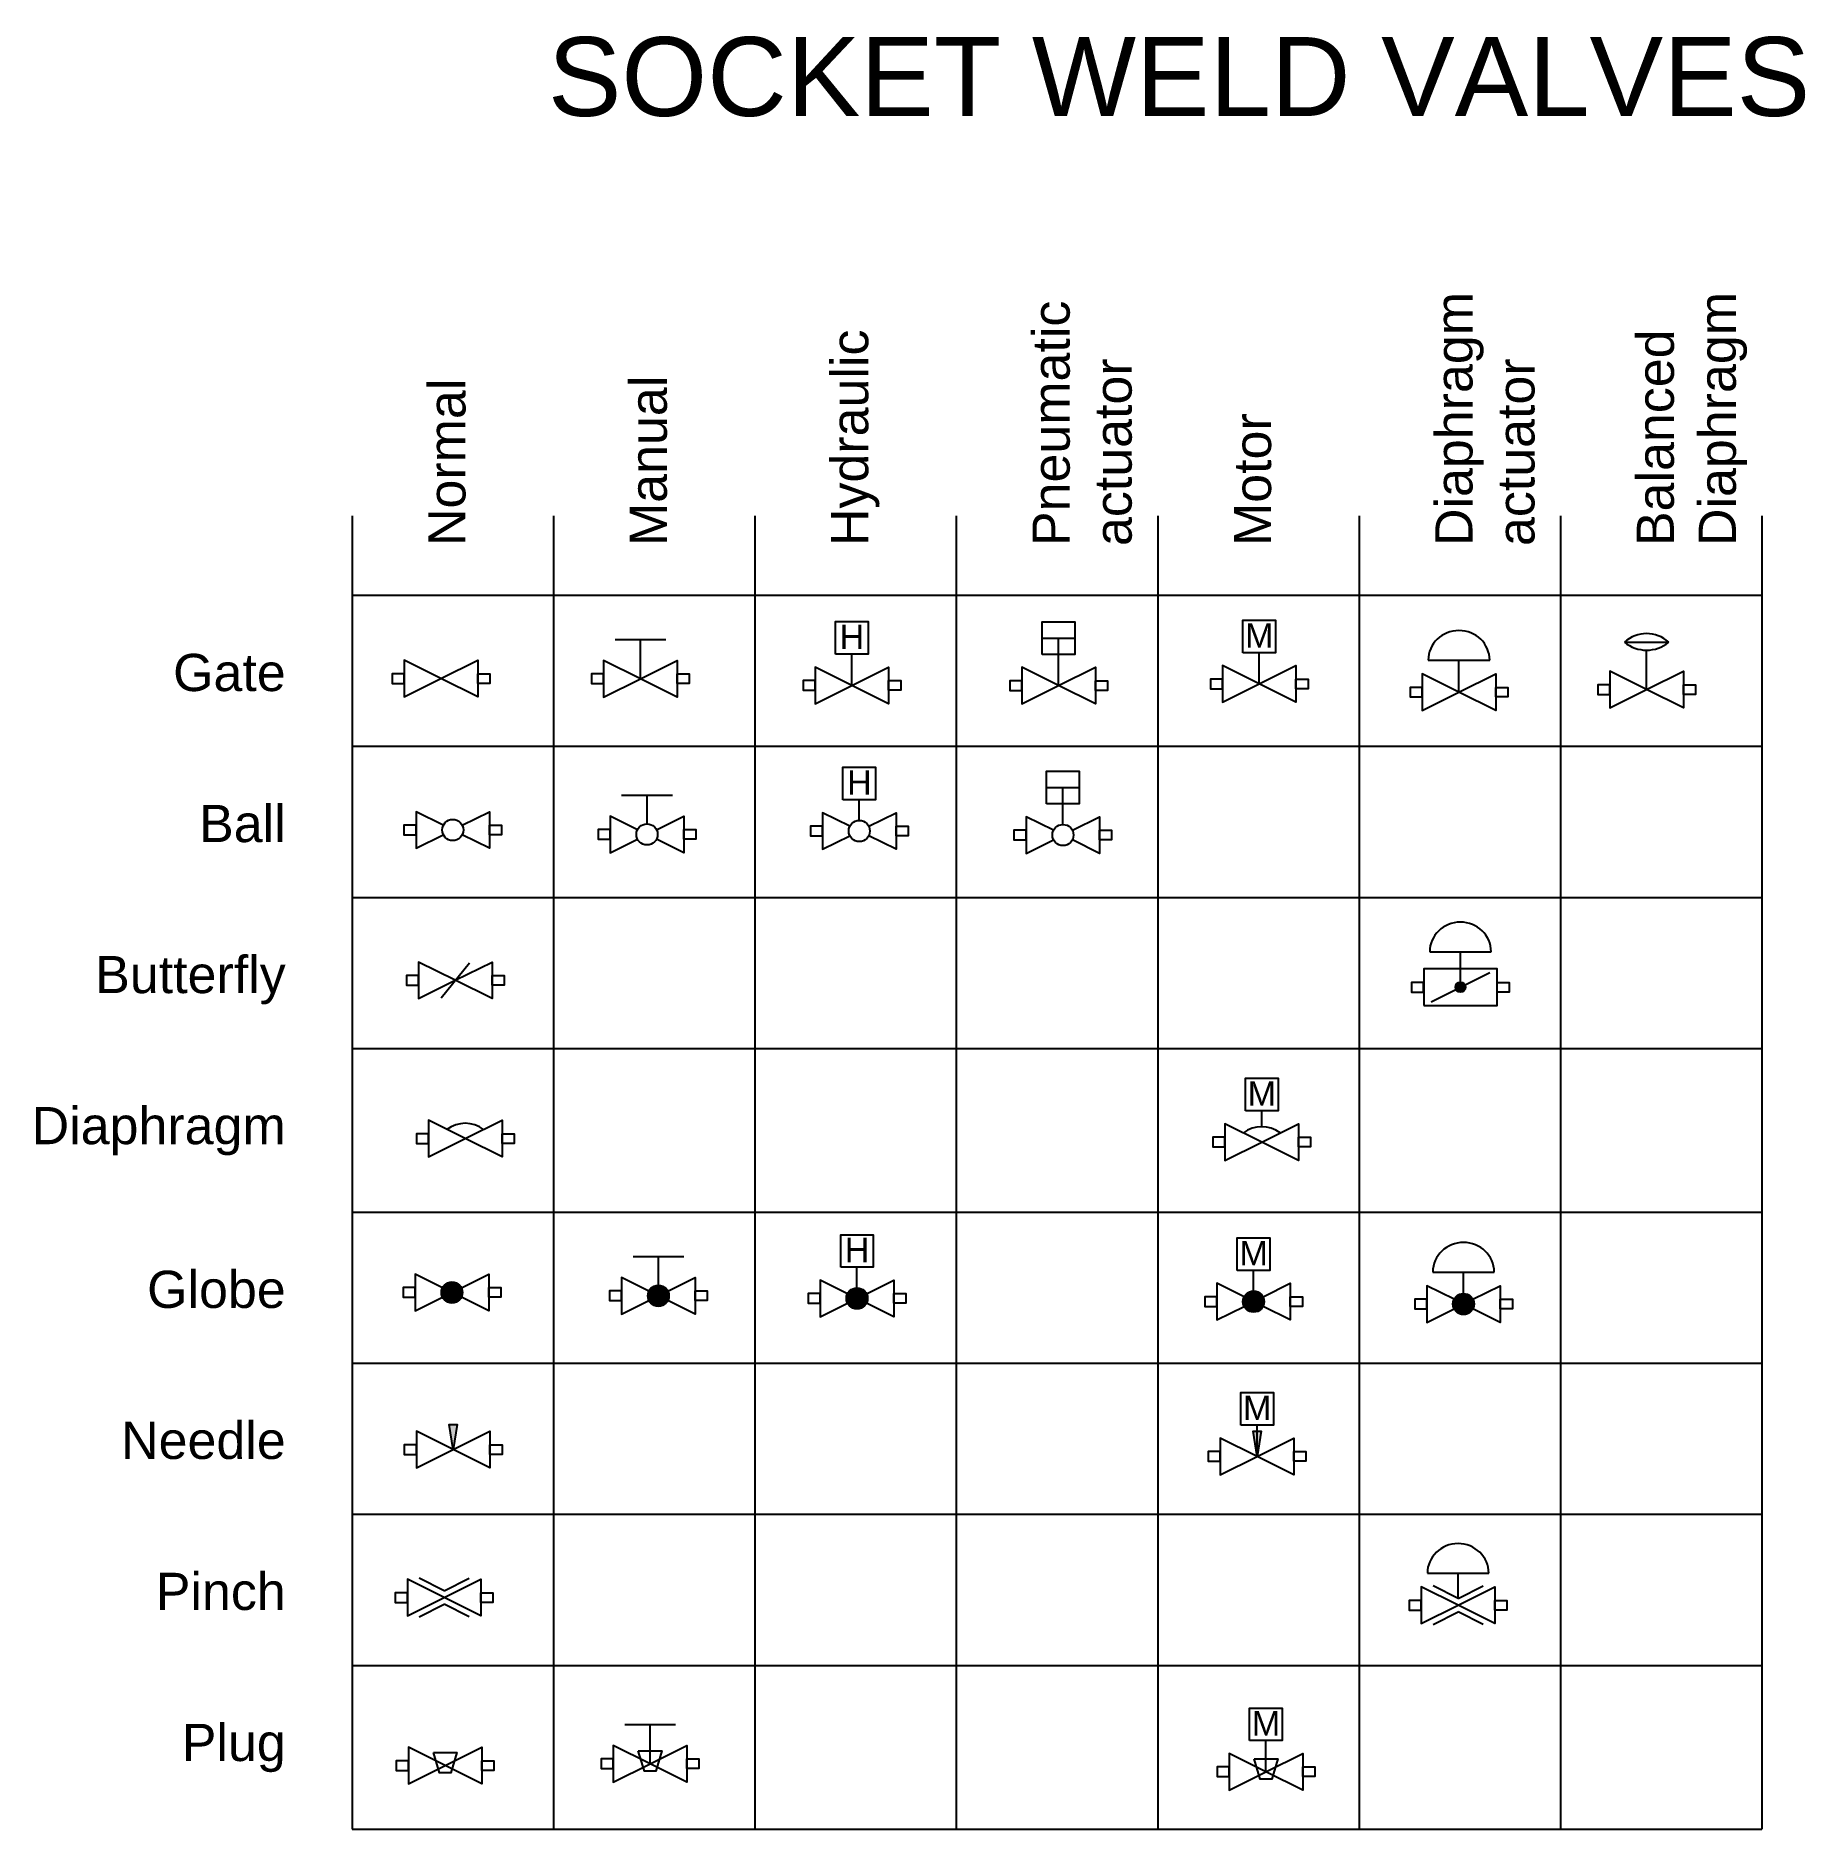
# Model space of a CAD drawing. Header units: millimetres. Extents: x -366 to 823, y -29 to 284.
# Drawn here: x 646.9 to 822.6, y 103.4 to 281.5 of the extents above; entities that cross this region are included whole.
import ezdxf

# ---------------------------------------------------------------- set-up
doc = ezdxf.new("R2010")
doc.units = ezdxf.units.MM
doc.layers.add('-Testi', color=7, linetype='Continuous', lineweight=35)
doc.styles.get("Standard").update_dxf_attribs({"font": 'arial.ttf'})

msp = doc.modelspace()

# ---------------------------------------------------------------- texts
at = {"attachment_point": 1}
for s, width, heights, insert, char_height in [('SOCKET WELD VALVES', 147.6797, [4.62], (697.73, 281.36), 7.8396), ('\\pxqr;Gate', 21.1912, [0], (650.51, 220.1), 3.693), ('\\pxqr;Ball', 21.1912, [0], (650.51, 205.1), 3.693), ('\\pxqr;Butterfly', 21.1912, [0], (650.51, 190.1), 3.6929), ('\\pxqr;Diaphragm', 21.1912, [0], (650.51, 175.1), 3.6929), ('\\pxqr;Globe', 21.1912, [0], (650.51, 158.84), 3.6929), ('\\pxqr;Needle', 21.1912, [0], (650.51, 143.84), 3.6929), ('\\pxqr;Pinch', 21.1912, [0], (650.51, 128.84), 3.6929), ('\\pxqr;Plug', 21.1912, [0], (650.51, 113.84), 3.693)]:
    msp.add_mtext_dynamic_manual_height_columns(s, width=width, gutter_width=0.5, heights=heights, dxfattribs=dict(at, insert=insert, char_height=char_height))
at = {"char_height": 3.6929, "attachment_point": 1, "rotation": 90}
for s, insert in [('\\pxql;Pneumatic^Jactuator', (745.86, 230.81)), ('\\pxql;Diaphragm^Jactuator', (785.86, 230.81)), ('\\pxql;Balanced^JDiaphragm', (805.86, 230.81)), ('\\pxql;Hydraulic', (725.86, 230.81)), ('\\pxql;Normal', (685.86, 230.81)), ('\\pxql;Manual', (705.86, 230.81)), ('\\pxql;Motor', (765.86, 230.81))]:
    msp.add_mtext_dynamic_manual_height_columns(s, width=21.1912, gutter_width=0.5, heights=[0], dxfattribs=dict(at, insert=insert))

# ---------------------------------------------------------------- blocks, each defined once
blk = doc.blocks.new('Valve Gate Socket Weld')
for points in [[(0, 0), (-3.65, 1.82), (-3.65, -1.82), (0, 0)], [(0, 0), (3.65, 1.82), (3.65, -1.82), (0, 0)]]:
    blk.add_lwpolyline(points)
for points in [[(-3.65, 0.48), (-4.85, 0.48), (-4.85, -0.48), (-3.65, -0.48)], [(3.65, 0.48), (4.85, 0.48), (4.85, -0.48), (3.65, -0.48)]]:
    blk.add_lwpolyline(points, close=True)
at = {"flags": 1}
for tag, p, height in [('TYPE', (0, 0), 0.25), ('DESCRIPTION', (-0.18, -0.41), 0.0703), ('CONNECTIONTYPE', (0, -0.24), 0.1)]:
    blk.add_attdef(tag, p, '', height=height, dxfattribs=at)
blk = doc.blocks.new('Valve Gate Manual Socket  Weld')
for p, q in [((-2.52, 3.91), (2.52, 3.91)), ((0, 0), (0, 3.91))]:
    blk.add_line(p, q)
for points in [[(0, 0), (-3.65, 1.82), (-3.65, -1.82), (0, 0)], [(0, 0), (3.65, 1.82), (3.65, -1.82), (0, 0)]]:
    blk.add_lwpolyline(points)
for points in [[(-3.65, 0.48), (-4.85, 0.48), (-4.85, -0.48), (-3.65, -0.48)], [(3.65, 0.48), (4.85, 0.48), (4.85, -0.48), (3.65, -0.48)]]:
    blk.add_lwpolyline(points, close=True)
at = {"flags": 1}
for tag, p, height in [('TYPE', (0, 0), 0.25), ('DESCRIPTION', (-0.05, -0.45), 0.0703), ('CONNECTIONTYPE', (0, -0.24), 0.1)]:
    blk.add_attdef(tag, p, '', height=height, dxfattribs=at)
blk = doc.blocks.new('Valve Gate Hydraulic Socket  Weld')
blk.add_line((0, 0), (0, 3.1))
for points in [[(-1.62, 3.1), (-1.62, 6.33), (1.62, 6.33), (1.62, 3.1)], [(-3.65, 0.48), (-4.85, 0.48), (-4.85, -0.48), (-3.65, -0.48)], [(3.65, 0.48), (4.85, 0.48), (4.85, -0.48), (3.65, -0.48)]]:
    blk.add_lwpolyline(points, close=True)
for points in [[(0, 0), (-3.65, 1.82), (-3.65, -1.82), (0, 0)], [(0, 0), (3.65, 1.82), (3.65, -1.82), (0, 0)]]:
    blk.add_lwpolyline(points)
at = {"layer": '-Testi', "insert": (0.01, 4.81), "char_height": 2.42, "width": 2.8313, "attachment_point": 5}
blk.add_mtext('H', dxfattribs=at)
at = {"flags": 1}
for tag, p, height in [('TYPE', (0, 0), 0.234), ('CONNECTIONTYPE', (0, -0.25), 0.1), ('DESCRIPTION', (0.03, -0.38), 0.0703)]:
    blk.add_attdef(tag, p, '', height=height, dxfattribs=at)
blk = doc.blocks.new('Valve Gate Pneumatic Socket Weld')
for p, q in [((-1.62, 4.73), (1.62, 4.73)), ((0, 0.01), (0, 4.73))]:
    blk.add_line(p, q)
for points in [[(-1.62, 3.11), (-1.62, 6.35), (1.62, 6.35), (1.62, 3.11)], [(-3.65, 0.49), (-4.85, 0.49), (-4.85, -0.46), (-3.65, -0.46)], [(3.65, 0.49), (4.85, 0.49), (4.85, -0.46), (3.65, -0.46)]]:
    blk.add_lwpolyline(points, close=True)
for points in [[(0, 0.01), (-3.65, 1.84), (-3.65, -1.81), (0, 0.01)], [(0, 0.01), (3.65, 1.84), (3.65, -1.81), (0, 0.01)]]:
    blk.add_lwpolyline(points)
at = {"flags": 1}
for tag, p, height in [('TYPE', (0, 0), 0.25), ('CONNECTIONTYPE', (0, -0.22), 0.1), ('DESCRIPTION', (0.01, -0.4), 0.0703)]:
    blk.add_attdef(tag, p, '', height=height, dxfattribs=at)
blk = doc.blocks.new('Valve Gate Motor Socket Weld')
blk.add_line((0, 0), (0, 3.1))
for points in [[(-1.62, 3.1), (-1.62, 6.33), (1.62, 6.33), (1.62, 3.1)], [(-3.65, 0.48), (-4.85, 0.48), (-4.85, -0.48), (-3.65, -0.48)], [(3.65, 0.48), (4.85, 0.48), (4.85, -0.48), (3.65, -0.48)]]:
    blk.add_lwpolyline(points, close=True)
for points in [[(0, 0), (-3.65, 1.82), (-3.65, -1.82), (0, 0)], [(0, 0), (3.65, 1.82), (3.65, -1.82), (0, 0)]]:
    blk.add_lwpolyline(points)
at = {"layer": '-Testi', "insert": (0.01, 4.81), "char_height": 2.42, "width": 2.8313, "attachment_point": 5}
blk.add_mtext('M', dxfattribs=at)
at = {"flags": 1}
for tag, p, height in [('TYPE', (0, 0), 0.25), ('CONNECTIONTYPE', (0, -0.24), 0.1), ('DESCRIPTION', (0.06, -0.49), 0.0703)]:
    blk.add_attdef(tag, p, '', height=height, dxfattribs=at)
blk = doc.blocks.new('Valve Ball Socket Weld')
for points in [[(-0.94, 0.47), (-3.65, 1.82), (-3.65, -1.82), (-0.94, -0.47)], [(0.94, 0.47), (3.65, 1.82), (3.65, -1.82), (0.94, -0.47)]]:
    blk.add_lwpolyline(points)
for points in [[(-3.65, 0.48), (-4.85, 0.48), (-4.85, -0.48), (-3.65, -0.48)], [(3.65, 0.48), (4.85, 0.48), (4.85, -0.48), (3.65, -0.48)]]:
    blk.add_lwpolyline(points, close=True)
blk.add_circle((0, 0), 1.05)
at = {"flags": 1}
for tag, p, height in [('TYPE', (0, 0), 0.25), ('CONNECTIONTYPE', (0, -0.24), 0.1), ('DESCRIPTION', (0.02, -0.43), 0.0703)]:
    blk.add_attdef(tag, p, '', height=height, dxfattribs=at)
blk = doc.blocks.new('Valve Gate Diaphragm Pneumatic Socket Weld')
for p, q in [((-3.05, 3.19), (3.05, 3.19)), ((0, 0.01), (0, 3.19))]:
    blk.add_line(p, q)
for points in [[(0, 0.01), (-3.65, 1.84), (-3.65, -1.81), (0, 0.01)], [(0, 0.01), (3.65, 1.84), (3.65, -1.81), (0, 0.01)]]:
    blk.add_lwpolyline(points)
for points in [[(-3.65, 0.49), (-4.85, 0.49), (-4.85, -0.46), (-3.65, -0.46)], [(3.65, 0.49), (4.85, 0.49), (4.85, -0.46), (3.65, -0.46)]]:
    blk.add_lwpolyline(points, close=True)
blk.add_ellipse((0, 3.19), major_axis=(-3.05, 0), ratio=0.967342, start_param=3.141593, end_param=6.283185)
at = {"flags": 1}
for tag, p, height in [('TYPE', (0, 0), 0.25), ('CONNECTIONTYPE', (0.02, -0.28), 0.1), ('DESCRIPTION', (0.04, -0.44), 0.0703)]:
    blk.add_attdef(tag, p, '', height=height, dxfattribs=at)
blk = doc.blocks.new('Valve Gate Balance Diaphgram Socket Flange')
for p, q in [((-2.2, 4.71), (2.2, 4.71)), ((0, 0), (0, 3.92))]:
    blk.add_line(p, q)
for points in [[(0, 0), (-3.65, 1.82), (-3.65, -1.82), (0, 0)], [(0, 0), (3.65, 1.82), (3.65, -1.82), (0, 0)]]:
    blk.add_lwpolyline(points)
for points in [[(-3.65, 0.48), (-4.85, 0.48), (-4.85, -0.48), (-3.65, -0.48)], [(3.65, 0.48), (4.85, 0.48), (4.85, -0.48), (3.65, -0.48)]]:
    blk.add_lwpolyline(points, close=True)
for centre, radius, start, end in [((0, 2.31), 3.26, 47.5925, 132.4075), ((0, 7.36), 3.44, 230.2863, 309.7137)]:
    blk.add_arc(centre, radius, start, end)
at = {"flags": 1}
for tag, p, height in [('TYPE', (0, 0), 0.25), ('CONNECTIONTYPE', (0, -0.24), 0.1), ('DESCRIPTION', (0.09, -0.34), 0.0703)]:
    blk.add_attdef(tag, p, '', height=height, dxfattribs=at)
blk = doc.blocks.new('Valve Ball Manual Socket Weld')
for p, q in [((-2.52, 3.91), (2.52, 3.91)), ((0, 1.05), (0, 3.91))]:
    blk.add_line(p, q)
for points in [[(-0.94, 0.47), (-3.65, 1.82), (-3.65, -1.82), (-0.94, -0.47)], [(0.94, 0.47), (3.65, 1.82), (3.65, -1.82), (0.94, -0.47)]]:
    blk.add_lwpolyline(points)
for points in [[(-3.65, 0.48), (-4.85, 0.48), (-4.85, -0.48), (-3.65, -0.48)], [(3.65, 0.48), (4.85, 0.48), (4.85, -0.48), (3.65, -0.48)]]:
    blk.add_lwpolyline(points, close=True)
blk.add_circle((0, 0), 1.05)
at = {"flags": 1}
for tag, p, height in [('TYPE', (0, 0), 0.25), ('CONNECTIONTYPE', (0, -0.24), 0.1), ('DESCRIPTION', (0.08, -0.5), 0.0703)]:
    blk.add_attdef(tag, p, '', height=height, dxfattribs=at)
blk = doc.blocks.new('Valve Ball Hydraulic Socket Weld')
blk.add_line((0, 1.05), (0, 3.1))
for points in [[(-1.62, 3.1), (-1.62, 6.33), (1.62, 6.33), (1.62, 3.1)], [(-3.65, 0.48), (-4.85, 0.48), (-4.85, -0.48), (-3.65, -0.48)], [(3.65, 0.48), (4.85, 0.48), (4.85, -0.48), (3.65, -0.48)]]:
    blk.add_lwpolyline(points, close=True)
for points in [[(-0.94, 0.47), (-3.64, 1.82), (-3.64, -1.82), (-0.94, -0.47)], [(0.94, 0.47), (3.65, 1.82), (3.65, -1.82), (0.94, -0.47)]]:
    blk.add_lwpolyline(points)
blk.add_circle((0, 0), 1.05)
at = {"layer": '-Testi', "insert": (0.01, 4.81), "char_height": 2.42, "width": 2.8313, "attachment_point": 5}
blk.add_mtext('H', dxfattribs=at)
at = {"flags": 1}
for tag, p, height in [('TYPE', (0, 0), 0.25), ('CONNECTIONTYPE', (0, -0.24), 0.1), ('DESCRIPTION', (0.05, -0.54), 0.0703)]:
    blk.add_attdef(tag, p, '', height=height, dxfattribs=at)
blk = doc.blocks.new('Valve Ball with Pneumatic actuator Socket Weld')
for p, q in [((-1.61, 4.72), (1.63, 4.72)), ((0.01, 1.06), (0.01, 4.72))]:
    blk.add_line(p, q)
for points in [[(-1.61, 3.1), (-1.61, 6.34), (1.63, 6.34), (1.63, 3.1)], [(-3.65, 0.48), (-4.85, 0.48), (-4.85, -0.48), (-3.65, -0.48)], [(3.65, 0.48), (4.85, 0.48), (4.85, -0.48), (3.65, -0.48)]]:
    blk.add_lwpolyline(points, close=True)
for points in [[(-0.93, 0.48), (-3.64, 1.83), (-3.64, -1.82), (-0.93, -0.46)], [(0.95, 0.48), (3.65, 1.83), (3.65, -1.82), (0.95, -0.46)]]:
    blk.add_lwpolyline(points)
blk.add_circle((0.01, 0.01), 1.05)
at = {"flags": 1}
for tag, p, height in [('TYPE', (0, 0), 0.1), ('CONNECTIONTYPE', (0, -0.24), 0.1), ('DESCRIPTION', (0.02, -0.43), 0.0703)]:
    blk.add_attdef(tag, p, '', height=height, dxfattribs=at)
blk = doc.blocks.new('Valve Butterfly Pneumatic Socket Weld')
h = blk.add_hatch(color=256)
h.dxf.hatch_style = 1
h.paths.add_polyline_path([(0.5, 0, 1), (-0.5, 0, 1)])
for p, q in [((-3.05, 3.51), (3.06, 3.51)), ((0, 0.5), (0, 3.51)), ((-2.91, -1.45), (2.91, 1.45))]:
    blk.add_line(p, q)
for points in [[(-3.64, -1.82), (3.65, -1.82), (3.65, 1.82), (-3.64, 1.82)], [(-3.65, 0.48), (-4.85, 0.48), (-4.85, -0.48), (-3.65, -0.48)], [(3.65, 0.48), (4.85, 0.48), (4.85, -0.48), (3.65, -0.48)]]:
    blk.add_lwpolyline(points, close=True)
blk.add_circle((0, 0), 0.5)
blk.add_ellipse((0, 3.51), major_axis=(-3.05, 0), ratio=0.967342, start_param=3.141593, end_param=6.283185)
at = {"flags": 1}
for tag, p, height in [('CONNECTIONTYPE', (-0.1, -0.85), 0.1), ('DESCRIPTION', (0, -1.19), 0.0703), ('TYPE', (0.57, -0.45), 0.25)]:
    blk.add_attdef(tag, p, '', height=height, dxfattribs=at)
blk = doc.blocks.new('Valve Butterfly Socket Weld')
blk.add_line((-1.4, -1.75), (1.4, 1.75))
for points in [[(0, 0), (-3.65, 1.82), (-3.65, -1.82), (0, 0)], [(0, 0), (3.65, 1.82), (3.65, -1.82), (0, 0)]]:
    blk.add_lwpolyline(points)
for points in [[(-3.65, 0.48), (-4.85, 0.48), (-4.85, -0.48), (-3.65, -0.48)], [(3.65, 0.48), (4.85, 0.48), (4.85, -0.48), (3.65, -0.48)]]:
    blk.add_lwpolyline(points, close=True)
at = {"flags": 1}
for tag, p, height in [('TYPE', (0, 0), 0.25), ('CONNECTIONTYPE', (0, -0.24), 0.1), ('DESCRIPTION', (0.03, -0.44), 0.0703)]:
    blk.add_attdef(tag, p, '', height=height, dxfattribs=at)
blk = doc.blocks.new('Valve Diaphragm Socket Weld')
for points in [[(0, 0), (-3.65, 1.82), (-3.65, -1.82), (0, 0)], [(0, 0), (3.65, 1.82), (3.65, -1.82), (0, 0)]]:
    blk.add_lwpolyline(points)
for points in [[(-3.65, 0.48), (-4.85, 0.48), (-4.85, -0.48), (-3.65, -0.48)], [(3.65, 0.48), (4.85, 0.48), (4.85, -0.48), (3.65, -0.48)]]:
    blk.add_lwpolyline(points, close=True)
blk.add_arc((0, -1.53), 3.05, 53.283, 126.717)
at = {"flags": 1}
for tag, p, height in [('TYPE', (0, 0), 0.25), ('DESCRIPTION', (1.26, 0.02), 0.0703), ('CONNECTIONTYPE', (1.02, -0.32), 0.1)]:
    blk.add_attdef(tag, p, '', height=height, dxfattribs=at)
blk = doc.blocks.new('Valve Diaphragm Motor Socket Weld')
blk.add_line((0, 1.52), (0, 3.1))
for points in [[(-1.62, 3.1), (-1.62, 6.33), (1.62, 6.33), (1.62, 3.1)], [(-3.65, 0.48), (-4.85, 0.48), (-4.85, -0.48), (-3.65, -0.48)], [(3.65, 0.48), (4.85, 0.48), (4.85, -0.48), (3.65, -0.48)]]:
    blk.add_lwpolyline(points, close=True)
for points in [[(0, 0), (-3.65, 1.82), (-3.65, -1.82), (0, 0)], [(0, 0), (3.65, 1.82), (3.65, -1.82), (0, 0)]]:
    blk.add_lwpolyline(points)
blk.add_arc((0, -1.53), 3.05, 53.283, 126.717)
at = {"layer": '-Testi', "insert": (0.01, 4.81), "char_height": 2.42, "width": 2.8313, "attachment_point": 5}
blk.add_mtext('M', dxfattribs=at)
at = {"flags": 1}
for tag, p, height in [('TYPE', (0, 0), 0.146), ('DESCRIPTION', (0.78, -0.04), 0.0703), ('CONNECTIONTYPE', (0, -0.24), 0.1)]:
    blk.add_attdef(tag, p, '', height=height, dxfattribs=at)
blk = doc.blocks.new('Valve Globe Socket Weld')
h = blk.add_hatch(color=256)
h.dxf.hatch_style = 1
h.paths.add_polyline_path([(1.05, 0, 1), (-1.05, 0, 1)])
for points in [[(-0.94, 0.47), (-3.65, 1.82), (-3.65, -1.82), (-0.94, -0.47)], [(0.94, 0.47), (3.65, 1.82), (3.65, -1.82), (0.94, -0.47)]]:
    blk.add_lwpolyline(points)
for points in [[(-3.65, 0.48), (-4.85, 0.48), (-4.85, -0.48), (-3.65, -0.48)], [(3.65, 0.48), (4.85, 0.48), (4.85, -0.48), (3.65, -0.48)]]:
    blk.add_lwpolyline(points, close=True)
blk.add_circle((0, 0), 1.05)
at = {"flags": 1}
for tag, p, height in [('TYPE', (1.6, -0.01), 0.25), ('CONNECTIONTYPE', (1.53, -0.24), 0.1), ('DESCRIPTION', (1.66, -0.41), 0.0703)]:
    blk.add_attdef(tag, p, '', height=height, dxfattribs=at)
blk = doc.blocks.new('Valve Manual Globe Socket Weld')
h = blk.add_hatch(color=256)
h.dxf.hatch_style = 1
h.paths.add_polyline_path([(1.05, 0, 1), (-1.05, 0, 1)])
for p, q in [((-2.52, 3.91), (2.52, 3.91)), ((0, 1.05), (0, 3.91))]:
    blk.add_line(p, q)
for points in [[(-0.94, 0.47), (-3.65, 1.82), (-3.65, -1.82), (-0.94, -0.47)], [(0.94, 0.47), (3.65, 1.82), (3.65, -1.82), (0.94, -0.47)]]:
    blk.add_lwpolyline(points)
for points in [[(-3.65, 0.48), (-4.85, 0.48), (-4.85, -0.48), (-3.65, -0.48)], [(3.65, 0.48), (4.85, 0.48), (4.85, -0.48), (3.65, -0.48)]]:
    blk.add_lwpolyline(points, close=True)
blk.add_circle((0, 0), 1.05)
at = {"flags": 1}
for tag, p, height in [('DESCRIPTION', (1.88, 0.06), 0.0703), ('CONNECTIONTYPE', (1.69, -0.24), 0.1), ('TYPE', (1.81, -0.64), 0.106)]:
    blk.add_attdef(tag, p, '', height=height, dxfattribs=at)
blk = doc.blocks.new('Valve Globe Hydraulic Socket Weld')
h = blk.add_hatch(color=256)
h.dxf.hatch_style = 1
h.paths.add_polyline_path([(1.05, 0, 1), (-1.05, 0, 1)])
blk.add_line((0, 1.05), (0, 3.1))
for points in [[(-1.62, 3.1), (-1.62, 6.33), (1.62, 6.33), (1.62, 3.1)], [(-3.65, 0.48), (-4.85, 0.48), (-4.85, -0.48), (-3.65, -0.48)], [(3.65, 0.48), (4.85, 0.48), (4.85, -0.48), (3.65, -0.48)]]:
    blk.add_lwpolyline(points, close=True)
for points in [[(-0.94, 0.47), (-3.65, 1.82), (-3.65, -1.82), (-0.94, -0.47)], [(0.94, 0.47), (3.65, 1.82), (3.65, -1.82), (0.94, -0.47)]]:
    blk.add_lwpolyline(points)
blk.add_circle((0, 0), 1.05)
at = {"layer": '-Testi', "insert": (0.01, 4.81), "char_height": 2.42, "width": 2.8313, "attachment_point": 5}
blk.add_mtext('H', dxfattribs=at)
at = {"flags": 1}
for tag, p, height in [('TYPE', (1.42, 0.1), 0.0576), ('DESCRIPTION', (1.73, -0.06), 0.0703), ('CONNECTIONTYPE', (1.44, -0.37), 0.1)]:
    blk.add_attdef(tag, p, '', height=height, dxfattribs=at)
blk = doc.blocks.new('Valve Globe Motor Socket Weld')
h = blk.add_hatch(color=256)
h.dxf.hatch_style = 1
h.paths.add_polyline_path([(1.05, 0, 1), (-1.05, 0, 1)])
blk.add_line((0, 1.05), (0, 3.1))
for points in [[(-1.62, 3.1), (-1.62, 6.33), (1.62, 6.33), (1.62, 3.1)], [(-3.65, 0.48), (-4.85, 0.48), (-4.85, -0.48), (-3.65, -0.48)], [(3.65, 0.48), (4.85, 0.48), (4.85, -0.48), (3.65, -0.48)]]:
    blk.add_lwpolyline(points, close=True)
for points in [[(-0.94, 0.47), (-3.65, 1.82), (-3.65, -1.82), (-0.94, -0.47)], [(0.94, 0.47), (3.65, 1.82), (3.65, -1.82), (0.94, -0.47)]]:
    blk.add_lwpolyline(points)
blk.add_circle((0, 0), 1.05)
at = {"layer": '-Testi', "insert": (0.01, 4.81), "char_height": 2.42, "width": 2.8313, "attachment_point": 5}
blk.add_mtext('M', dxfattribs=at)
at = {"flags": 1}
for tag, p, height in [('TYPE', (1.79, 0.01), 0.25), ('CONNECTIONTYPE', (1.6, -0.24), 0.1), ('DESCRIPTION', (1.81, -0.58), 0.0703)]:
    blk.add_attdef(tag, p, '', height=height, dxfattribs=at)
blk = doc.blocks.new('Valve Globe Pneumatic Socket Weld')
h = blk.add_hatch(color=256)
h.dxf.hatch_style = 1
h.paths.add_polyline_path([(1.05, 0, 1), (-1.05, 0, 1)])
for p, q in [((-3.05, 3.17), (3.05, 3.17)), ((0, 1.05), (0, 3.17))]:
    blk.add_line(p, q)
for points in [[(-0.94, 0.47), (-3.65, 1.82), (-3.65, -1.82), (-0.94, -0.47)], [(0.94, 0.47), (3.65, 1.82), (3.65, -1.82), (0.94, -0.47)]]:
    blk.add_lwpolyline(points)
for points in [[(-3.65, 0.48), (-4.85, 0.48), (-4.85, -0.48), (-3.65, -0.48)], [(3.65, 0.48), (4.85, 0.48), (4.85, -0.48), (3.65, -0.48)]]:
    blk.add_lwpolyline(points, close=True)
blk.add_circle((0, 0), 1.05)
blk.add_ellipse((0, 3.17), major_axis=(-3.05, 0), ratio=0.967342, start_param=3.141593, end_param=6.283185)
at = {"flags": 1}
for tag, p, height in [('CONNECTIONTYPE', (1.44, 0.03), 0.1), ('TYPE', (1.64, 0.22), 0.0593), ('DESCRIPTION', (1.65, -0.26), 0.0703)]:
    blk.add_attdef(tag, p, '', height=height, dxfattribs=at)
blk = doc.blocks.new('Valve Needle Socket Weld')
h = blk.add_hatch(color=256)
h.dxf.hatch_style = 1
h.paths.add_polyline_path([(0.4, 2.5), (-0.4, 2.5), (0, 0)])
for points in [[(0, 0), (-3.65, 1.82), (-3.65, -1.82), (0, 0)], [(0, 0), (-0.4, 2.5), (0.4, 2.5), (0, 0)], [(0, 0), (3.65, 1.82), (3.65, -1.82), (0, 0)]]:
    blk.add_lwpolyline(points)
for points in [[(-3.65, 0.48), (-4.85, 0.48), (-4.85, -0.48), (-3.65, -0.48)], [(3.65, 0.48), (4.85, 0.48), (4.85, -0.48), (3.65, -0.48)]]:
    blk.add_lwpolyline(points, close=True)
at = {"flags": 1}
for tag, p, height in [('TYPE', (0, 0), 0.0153), ('DESCRIPTION', (0.53, -0.04), 0.0703), ('CONNECTIONTYPE', (0, -0.24), 0.1)]:
    blk.add_attdef(tag, p, '', height=height, dxfattribs=at)
blk = doc.blocks.new('Valve Needle Motor Socket Weld')
h = blk.add_hatch(color=256)
h.dxf.hatch_style = 1
h.paths.add_polyline_path([(0.4, 2.5), (-0.4, 2.5), (0, 0)])
blk.add_line((0, 0), (0, 3.1))
for points in [[(-1.62, 3.1), (-1.62, 6.33), (1.62, 6.33), (1.62, 3.1)], [(-3.65, 0.48), (-4.85, 0.48), (-4.85, -0.48), (-3.65, -0.48)], [(3.65, 0.48), (4.85, 0.48), (4.85, -0.48), (3.65, -0.48)]]:
    blk.add_lwpolyline(points, close=True)
for points in [[(0, 0), (-3.65, 1.82), (-3.65, -1.82), (0, 0)], [(0, 0), (-0.4, 2.5), (0.4, 2.5), (0, 0)], [(0, 0), (3.65, 1.82), (3.65, -1.82), (0, 0)]]:
    blk.add_lwpolyline(points)
at = {"layer": '-Testi', "insert": (0.01, 4.81), "char_height": 2.42, "width": 2.8313, "attachment_point": 5}
blk.add_mtext('M', dxfattribs=at)
at = {"flags": 1}
for tag, p, height in [('TYPE', (0, 0), 0.0761), ('DESCRIPTION', (0.58, 0.02), 0.0703), ('CONNECTIONTYPE', (0, -0.24), 0.1)]:
    blk.add_attdef(tag, p, '', height=height, dxfattribs=at)
blk = doc.blocks.new('Valve Pinch Socket Weld')
for points in [[(0, 0), (-3.65, 1.82), (-3.65, -1.82), (0, 0)], [(0, 0.67), (-2.49, 1.92)], [(0, 0.67), (2.49, 1.92)], [(0, 0), (3.65, 1.82), (3.65, -1.82), (0, 0)], [(-2.49, -1.92), (0, -0.67)], [(2.49, -1.92), (0, -0.67)]]:
    blk.add_lwpolyline(points)
for points in [[(-3.65, 0.48), (-4.85, 0.48), (-4.85, -0.48), (-3.65, -0.48)], [(3.65, 0.48), (4.85, 0.48), (4.85, -0.48), (3.65, -0.48)]]:
    blk.add_lwpolyline(points, close=True)
at = {"flags": 1}
for tag, p, height in [('TYPE', (0, 0), 0.117), ('DESCRIPTION', (0.78, 0.12), 0.0703), ('CONNECTIONTYPE', (0, -0.24), 0.1)]:
    blk.add_attdef(tag, p, '', height=height, dxfattribs=at)
blk = doc.blocks.new('Valve Pinch Pneumatic Socket Weld')
for p, q in [((-3.05, 3.17), (3.05, 3.17)), ((0, 0.67), (0, 3.17))]:
    blk.add_line(p, q)
for points in [[(0, 0), (-3.65, 1.82), (-3.65, -1.82), (0, 0)], [(0, 0.67), (-2.49, 1.92)], [(0, 0.67), (2.49, 1.92)], [(0, 0), (3.65, 1.82), (3.65, -1.82), (0, 0)], [(-2.49, -1.92), (0, -0.67)], [(2.49, -1.92), (0, -0.67)]]:
    blk.add_lwpolyline(points)
for points in [[(-3.65, 0.48), (-4.85, 0.48), (-4.85, -0.48), (-3.65, -0.48)], [(3.65, 0.48), (4.85, 0.48), (4.85, -0.48), (3.65, -0.48)]]:
    blk.add_lwpolyline(points, close=True)
blk.add_ellipse((0, 3.17), major_axis=(-3.05, 0), ratio=0.967342, start_param=3.141593, end_param=6.283185)
at = {"flags": 1}
for tag, p, height in [('TYPE', (0, 0), 0.226), ('CONNECTIONTYPE', (0, -0.24), 0.1), ('DESCRIPTION', (1.6, -0.25), 0.0703)]:
    blk.add_attdef(tag, p, '', height=height, dxfattribs=at)
blk = doc.blocks.new('Valve Plug Socket Weld')
for points in [[(0, 0), (-3.65, 1.82), (-3.65, -1.82), (0, 0)], [(0, 0), (3.65, 1.82), (3.65, -1.82), (0, 0)], [(-1.17, 1.28), (1.18, 1.28), (0.57, -0.74), (-0.56, -0.74), (-1.17, 1.28)]]:
    blk.add_lwpolyline(points)
for points in [[(-3.65, 0.48), (-4.85, 0.48), (-4.85, -0.48), (-3.65, -0.48)], [(3.65, 0.48), (4.85, 0.48), (4.85, -0.48), (3.65, -0.48)]]:
    blk.add_lwpolyline(points, close=True)
at = {"flags": 1}
for tag, p, height in [('TYPE', (0, 0), 0.0543), ('CONNECTIONTYPE', (0, -0.24), 0.1), ('DESCRIPTION', (0.89, -0.4), 0.0703)]:
    blk.add_attdef(tag, p, '', height=height, dxfattribs=at)
blk = doc.blocks.new('Valve Plug Manual Socket Weld')
for p, q in [((-2.52, 3.91), (2.52, 3.91)), ((0, 0), (0, 3.91))]:
    blk.add_line(p, q)
for points in [[(0, 0), (-3.65, 1.82), (-3.65, -1.82), (0, 0)], [(0, 0), (3.65, 1.82), (3.65, -1.82), (0, 0)], [(-1.17, 1.28), (1.18, 1.28), (0.57, -0.74), (-0.56, -0.74), (-1.17, 1.28)]]:
    blk.add_lwpolyline(points)
for points in [[(-3.65, 0.48), (-4.85, 0.48), (-4.85, -0.48), (-3.65, -0.48)], [(3.65, 0.48), (4.85, 0.48), (4.85, -0.48), (3.65, -0.48)]]:
    blk.add_lwpolyline(points, close=True)
at = {"flags": 1}
for tag, p, height in [('TYPE', (0, 0), 0.117), ('CONNECTIONTYPE', (0, -0.24), 0.1), ('DESCRIPTION', (1.23, -0.57), 0.0703)]:
    blk.add_attdef(tag, p, '', height=height, dxfattribs=at)
blk = doc.blocks.new('Valve Plug Motor Socket Weld')
blk.add_line((0, 0), (0, 3.1))
for points in [[(-1.62, 3.1), (-1.62, 6.33), (1.62, 6.33), (1.62, 3.1)], [(-3.65, 0.48), (-4.85, 0.48), (-4.85, -0.48), (-3.65, -0.48)], [(3.65, 0.48), (4.85, 0.48), (4.85, -0.48), (3.65, -0.48)]]:
    blk.add_lwpolyline(points, close=True)
for points in [[(0, 0), (-3.65, 1.82), (-3.65, -1.82), (0, 0)], [(0, 0), (3.65, 1.82), (3.65, -1.82), (0, 0)], [(-1.17, 1.28), (1.18, 1.28), (0.57, -0.74), (-0.56, -0.74), (-1.17, 1.28)]]:
    blk.add_lwpolyline(points)
at = {"layer": '-Testi', "insert": (0.01, 4.81), "char_height": 2.42, "width": 2.8313, "attachment_point": 5}
blk.add_mtext('M', dxfattribs=at)
at = {"flags": 1}
for tag, p, height in [('TYPE', (0, 0), 0.0733), ('CONNECTIONTYPE', (0, -0.24), 0.1), ('DESCRIPTION', (1.23, -0.57), 0.0703)]:
    blk.add_attdef(tag, p, '', height=height, dxfattribs=at)

# ---------------------------------------------------------------- linework, layer by layer
for p, q in [((678.29, 233.8), (678.29, 103.38)), ((698.29, 233.8), (698.29, 103.38)), ((718.29, 233.8), (718.29, 103.38)), ((738.29, 233.8), (738.29, 103.38)), ((758.29, 233.8), (758.29, 103.38)), ((778.29, 233.8), (778.29, 103.38)), ((798.29, 233.8), (798.29, 103.38)), ((818.29, 233.8), (818.29, 103.38)), ((678.29, 225.92), (818.29, 225.92)), ((678.29, 210.92), (818.29, 210.92)), ((678.29, 195.92), (818.29, 195.92)), ((678.29, 180.92), (818.29, 180.92)), ((678.29, 164.65), (818.29, 164.65)), ((678.29, 149.65), (818.29, 149.65)), ((678.29, 134.65), (818.29, 134.65)), ((678.29, 119.65), (818.29, 119.65)), ((678.29, 103.38), (818.29, 103.38))]:
    msp.add_line(p, q)

# ---------------------------------------------------------------- block references
for name, p in [('Valve Gate Hydraulic Socket  Weld', (727.92, 216.97)), ('Valve Gate Pneumatic Socket Weld', (748.45, 216.94)), ('Valve Gate Motor Socket Weld', (768.37, 217.11)), ('Valve Gate Manual Socket  Weld', (706.92, 217.63)), ('Valve Gate Diaphragm Pneumatic Socket Weld', (788.21, 216.28)), ('Valve Gate Balance Diaphgram Socket Flange', (806.84, 216.55)), ('Valve Gate Socket Weld', (687.12, 217.64)), ('Valve Ball Hydraulic Socket Weld', (728.66, 202.51)), ('Valve Ball with Pneumatic actuator Socket Weld', (748.87, 202.1)), ('Valve Ball Manual Socket Weld', (707.58, 202.17)), ('Valve Ball Socket Weld', (688.29, 202.61)), ('Valve Butterfly Pneumatic Socket Weld', (788.35, 187)), ('Valve Butterfly Socket Weld', (688.54, 187.68)), ('Valve Diaphragm Motor Socket Weld', (768.62, 171.62)), ('Valve Diaphragm Socket Weld', (689.53, 171.96)), ('Valve Globe Hydraulic Socket Weld', (728.43, 156.09)), ('Valve Globe Motor Socket Weld', (767.81, 155.77)), ('Valve Globe Pneumatic Socket Weld', (788.66, 155.53)), ('Valve Globe Socket Weld', (688.21, 156.68)), ('Valve Manual Globe Socket Weld', (708.71, 156.35)), ('Valve Needle Motor Socket Weld', (768.16, 140.4)), ('Valve Needle Socket Weld', (688.33, 141.08)), ('Valve Pinch Pneumatic Socket Weld', (788.12, 125.62)), ('Valve Pinch Socket Weld', (687.43, 126.38)), ('Valve Plug Motor Socket Weld', (769.04, 109.08)), ('Valve Plug Manual Socket Weld', (707.88, 109.88)), ('Valve Plug Socket Weld', (687.53, 109.7))]:
    msp.add_blockref(name, p)

msp.set_redraw_order([(e.dxf.handle, doc.entitydb.next_handle()) for e in msp.query("TEXT MTEXT ATTDEF DIMENSION ARC_DIMENSION")])  # texts and dimensions are drawn at this point

doc.saveas('drawing.dxf')
